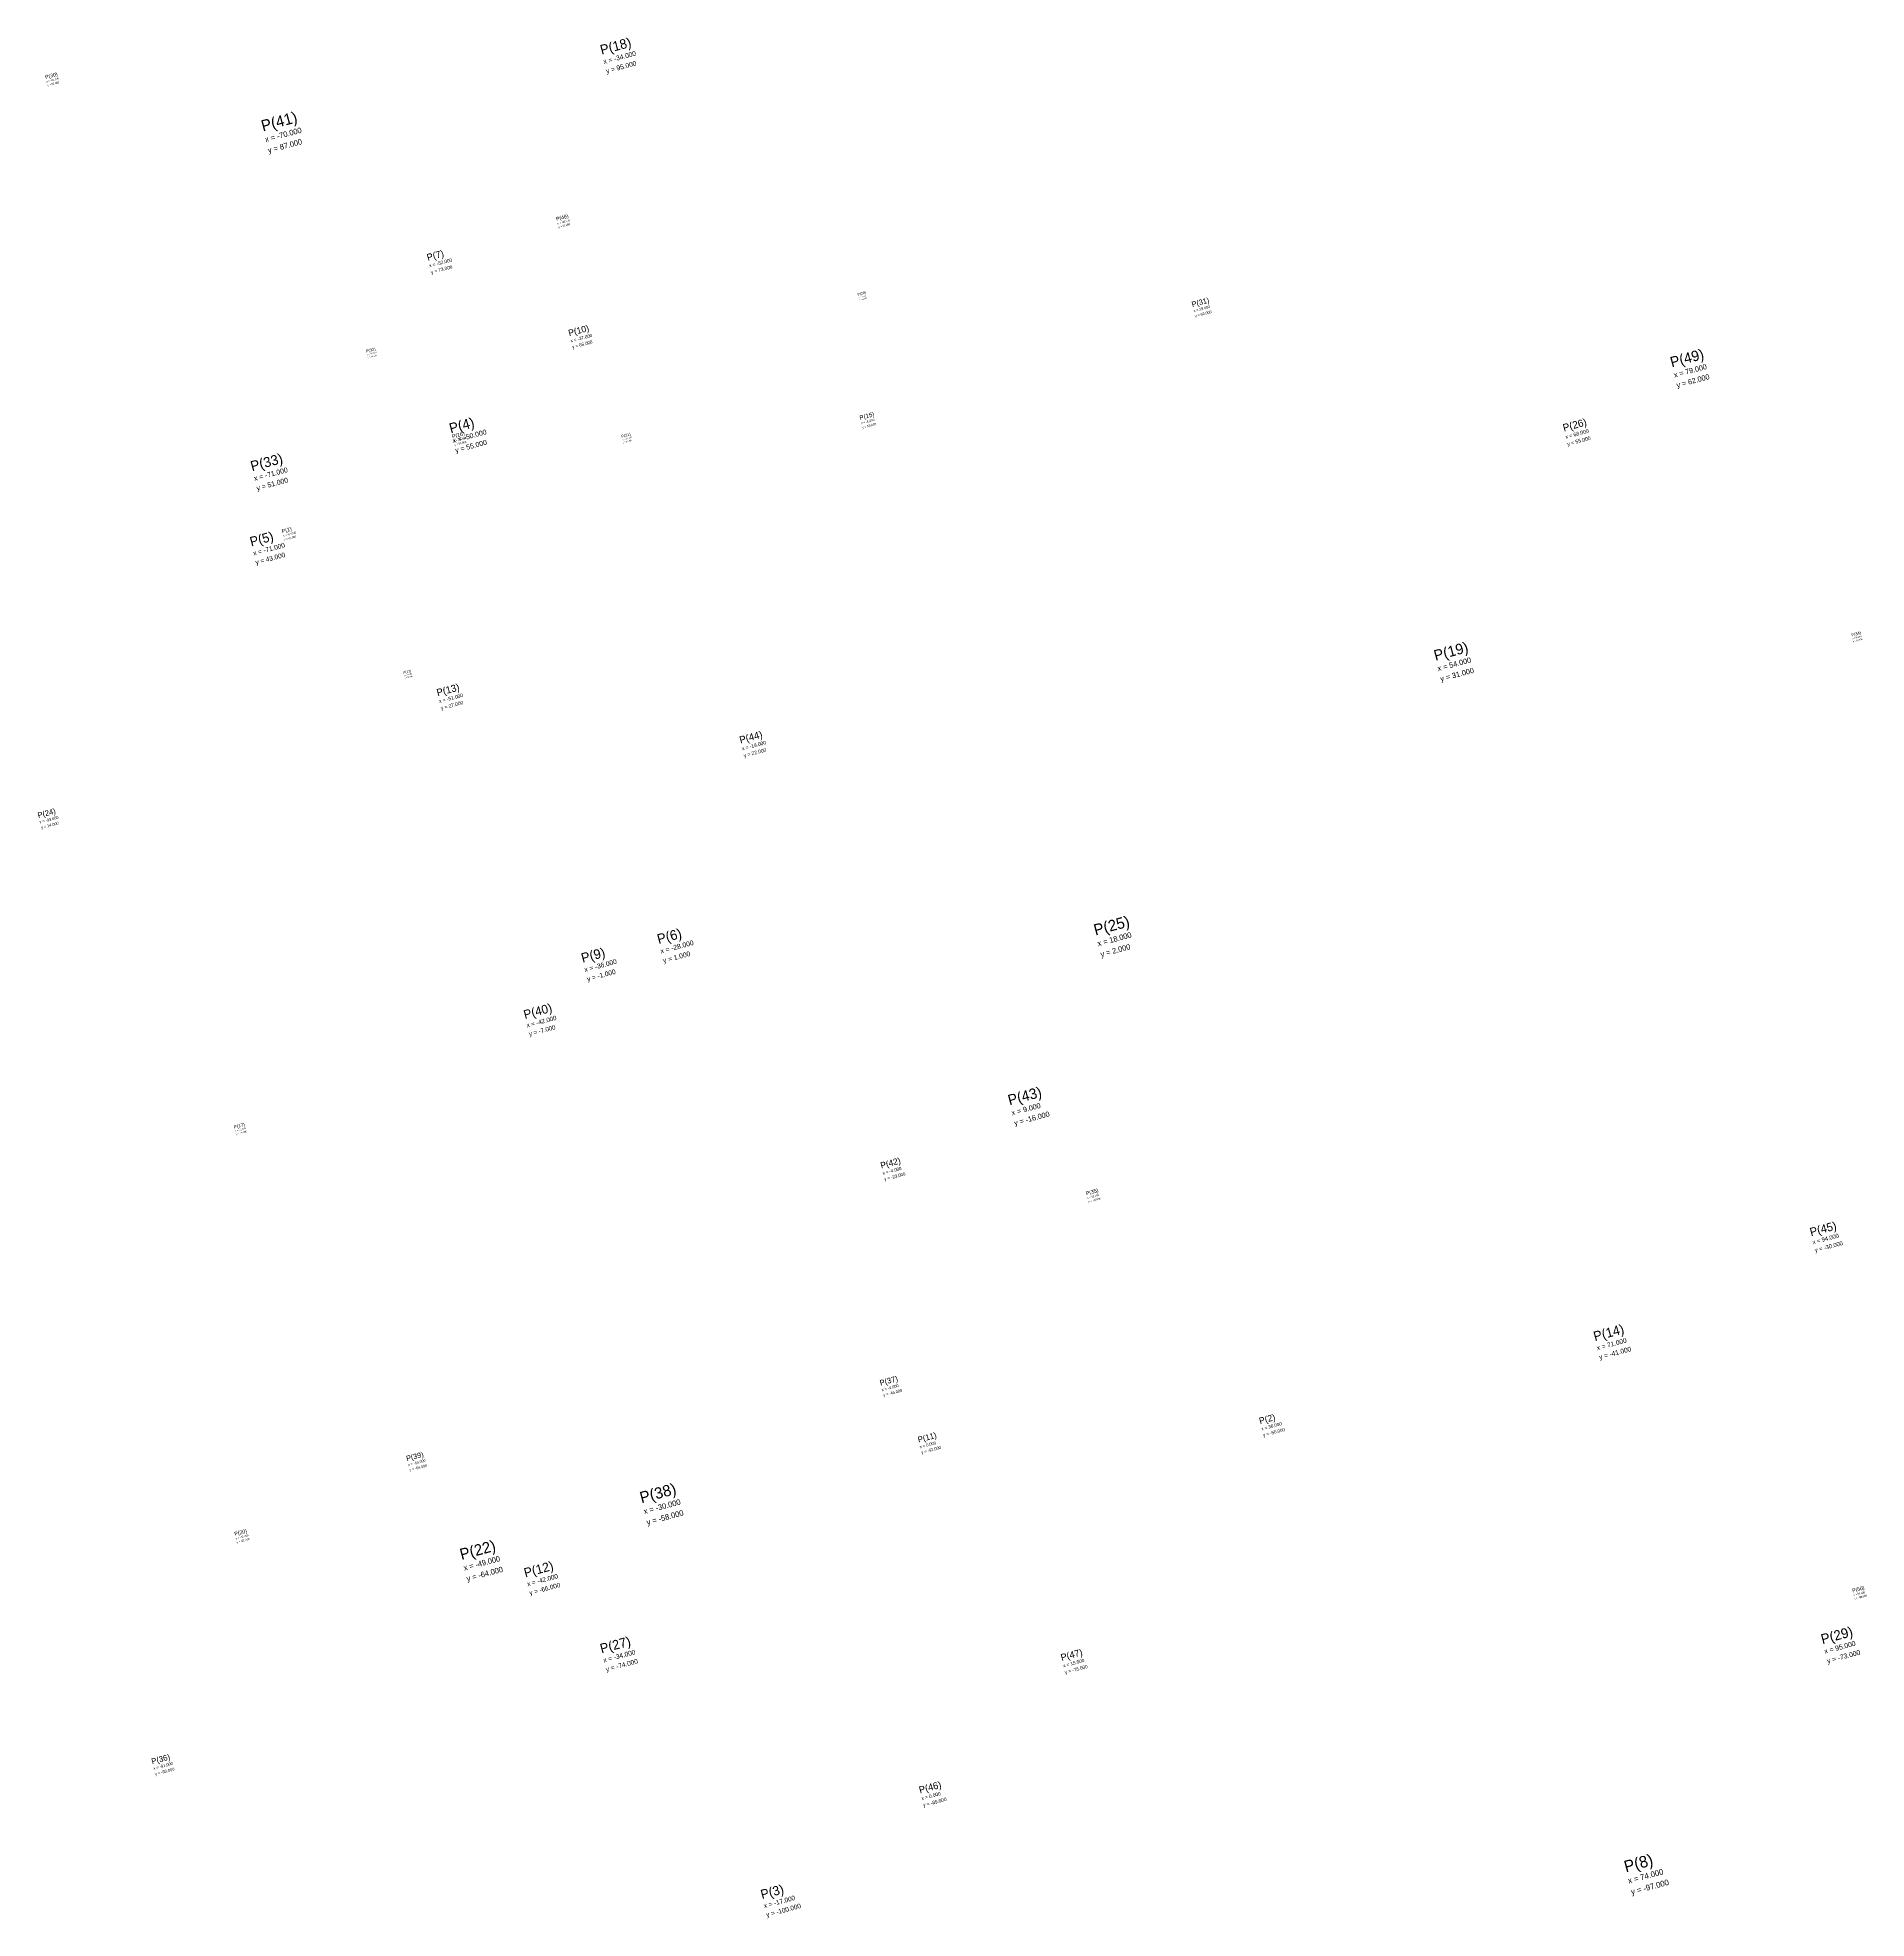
# Model space of a CAD drawing. Header units: metres. Extents: x -92 to 101, y -103 to 96.
import ezdxf

# ---------------------------------------------------------------- set-up
doc = ezdxf.new("R2010")
doc.units = ezdxf.units.M

# ---------------------------------------------------------------- blocks, each defined once
blk = doc.blocks.new('FLAG')
at = {"color": 3}
blk.add_attdef('NAME', (0.5, -0.5), '', height=0.5, dxfattribs=at)
at = {"color": 4}
for tag, p in [('XPOS', (0.5, -1)), ('YPOS', (0.5, -1.5))]:
    blk.add_attdef(tag, p, '', height=0.25, dxfattribs=at)

msp = doc.modelspace()

# ---------------------------------------------------------------- block references
at = {"rotation": 15}
for p, xscale, yscale, zscale, values in [((-34, 95), 2.0376652276253515, 2.0376652276253515, 2.0376652276253515, {'NAME': 'P(18)', 'XPOS': 'x = -34.000', 'YPOS': 'y = 95.000'}), ((-92, 92), 0.7923505078889499, 0.7923505078889499, 0.7923505078889499, {'NAME': 'P(30)', 'XPOS': 'x = -92.000', 'YPOS': 'y = 92.000'}), ((-70, 87), 2.3635211895678743, 2.3635211895678743, 2.3635211895678743, {'NAME': 'P(41)', 'XPOS': 'x = -70.000', 'YPOS': 'y = 87.000'}), ((-38, 77), 0.7941387743818333, 0.7941387743818333, 0.7941387743818333, {'NAME': 'P(48)', 'XPOS': 'x = -38.000', 'YPOS': 'y = 77.000'}), ((-52, 73), 1.4378658655925562, 1.4378658655925562, 1.4378658655925562, {'NAME': 'P(7)', 'XPOS': 'x = -52.000', 'YPOS': 'y = 73.000'}), ((-6, 69), 0.545936577242307, 0.545936577242307, 0.545936577242307, {'NAME': 'P(28)', 'XPOS': 'x = -6.000', 'YPOS': 'y = 69.000'}), ((29, 68), 1.1233578053622388, 1.1233578053622388, 1.1233578053622388, {'NAME': 'P(31)', 'XPOS': 'x = 29.000', 'YPOS': 'y = 68.000'}), ((-37, 65), 1.3550958160752993, 1.3550958160752993, 1.3550958160752993, {'NAME': 'P(10)', 'XPOS': 'x = -37.000', 'YPOS': 'y = 65.000'}), ((-58, 63), 0.6121964148264813, 0.6121964148264813, 0.6121964148264813, {'NAME': 'P(32)', 'XPOS': 'x = -58.000', 'YPOS': 'y = 63.000'}), ((79, 62), 2.2116131023159955, 2.2116131023159955, 2.2116131023159955, {'NAME': 'P(49)', 'XPOS': 'x = 79.000', 'YPOS': 'y = 62.000'}), ((-50, 55), 2.1197274673190467, 2.1197274673190467, 2.1197274673190467, {'NAME': 'P(4)', 'XPOS': 'x = -50.000', 'YPOS': 'y = 55.000'}), ((-6, 56), 0.9416156042547064, 0.9416156042547064, 0.9416156042547064, {'NAME': 'P(15)', 'XPOS': 'x = -6.000', 'YPOS': 'y = 56.000'}), ((68, 55), 1.5644248418729416, 1.5644248418729416, 1.5644248418729416, {'NAME': 'P(26)', 'XPOS': 'x = 68.000', 'YPOS': 'y = 55.000'}), ((-49, 54), 0.8046381520680699, 0.8046381520680699, 0.8046381520680699, {'NAME': 'P(16)', 'XPOS': 'x = -49.000', 'YPOS': 'y = 54.000'}), ((-31, 54), 0.5930347141274572, 0.5930347141274572, 0.5930347141274572, {'NAME': 'P(21)', 'XPOS': 'x = -31.000', 'YPOS': 'y = 54.000'}), ((-71, 51), 2.1171812945682604, 2.1171812945682604, 2.1171812945682604, {'NAME': 'P(33)', 'XPOS': 'x = -71.000', 'YPOS': 'y = 51.000'}), ((-71, 43), 1.9907570077482892, 1.9907570077482892, 1.9907570077482892, {'NAME': 'P(5)', 'XPOS': 'x = -71.000', 'YPOS': 'y = 43.000'}), ((-67, 44), 0.8143334838038585, 0.8143334838038585, 0.8143334838038585, {'NAME': 'P(1)', 'XPOS': 'x = -67.000', 'YPOS': 'y = 44.000'}), ((54, 31), 2.2541859538645608, 2.2541859538645608, 2.2541859538645608, {'NAME': 'P(19)', 'XPOS': 'x = 54.000', 'YPOS': 'y = 31.000'}), ((99, 33), 0.6226826912546872, 0.6226826912546872, 0.6226826912546872, {'NAME': 'P(34)', 'XPOS': 'x = 99.000', 'YPOS': 'y = 33.000'}), ((-54, 29), 0.5107693513095226, 0.5107693513095226, 0.5107693513095226, {'NAME': 'P(23)', 'XPOS': 'x = -54.000', 'YPOS': 'y = 29.000'}), ((-51, 27), 1.5008851393767249, 1.5008851393767249, 1.5008851393767249, {'NAME': 'P(13)', 'XPOS': 'x = -51.000', 'YPOS': 'y = 27.000'}), ((-19, 22), 1.5112549596048899, 1.5112549596048899, 1.5112549596048899, {'NAME': 'P(44)', 'XPOS': 'x = -19.000', 'YPOS': 'y = 22.000'}), ((-93, 14), 1.1839469088175592, 1.1839469088175592, 1.1839469088175592, {'NAME': 'P(24)', 'XPOS': 'x = -93.000', 'YPOS': 'y = 14.000'}), ((18, 2), 2.3498589652240023, 2.3498589652240023, 2.3498589652240023, {'NAME': 'P(25)', 'XPOS': 'x = 18.000', 'YPOS': 'y = 2.000'}), ((-28, 1), 2.0734797273852292, 2.0734797273852292, 2.0734797273852292, {'NAME': 'P(6)', 'XPOS': 'x = -28.000', 'YPOS': 'y = 1.000'}), ((-36, -1), 2.021832278778634, 2.021832278778634, 2.021832278778634, {'NAME': 'P(9)', 'XPOS': 'x = -36.000', 'YPOS': 'y = -1.000'}), ((-42, -7), 1.8648407048044875, 1.8648407048044875, 1.8648407048044875, {'NAME': 'P(40)', 'XPOS': 'x = -42.000', 'YPOS': 'y = -7.000'}), ((9, -16), 2.214186894804442, 2.214186894804442, 2.214186894804442, {'NAME': 'P(43)', 'XPOS': 'x = 9.000', 'YPOS': 'y = -16.000'}), ((-72, -19), 0.6948571065537152, 0.6948571065537152, 0.6948571065537152, {'NAME': 'P(17)', 'XPOS': 'x = -72.000', 'YPOS': 'y = -19.000'}), ((-4, -23), 1.327766961518477, 1.327766961518477, 1.327766961518477, {'NAME': 'P(42)', 'XPOS': 'x = -4.000', 'YPOS': 'y = -23.000'}), ((18, -26), 0.797359763898368, 0.797359763898368, 0.797359763898368, {'NAME': 'P(35)', 'XPOS': 'x = 18.000', 'YPOS': 'y = -26.000'}), ((94, -30), 1.754118942577049, 1.754118942577049, 1.754118942577049, {'NAME': 'P(45)', 'XPOS': 'x = 94.000', 'YPOS': 'y = -30.000'}), ((71, -41), 2.0059870650027136, 2.0059870650027136, 2.0059870650027136, {'NAME': 'P(14)', 'XPOS': 'x = 71.000', 'YPOS': 'y = -41.000'}), ((-4, -46), 1.1905573231258963, 1.1905573231258963, 1.1905573231258963, {'NAME': 'P(37)', 'XPOS': 'x = -4.000', 'YPOS': 'y = -46.000'}), ((36, -50), 1.3705955111426509, 1.3705955111426509, 1.3705955111426509, {'NAME': 'P(2)', 'XPOS': 'x = 36.000', 'YPOS': 'y = -50.000'}), ((0, -52), 1.2321264498129616, 1.2321264498129616, 1.2321264498129616, {'NAME': 'P(11)', 'XPOS': 'x = 0.000', 'YPOS': 'y = -52.000'}), ((-54, -54), 1.104614906406214, 1.104614906406214, 1.104614906406214, {'NAME': 'P(39)', 'XPOS': 'x = -54.000', 'YPOS': 'y = -54.000'}), ((-30, -58), 2.387643885980178, 2.387643885980178, 2.387643885980178, {'NAME': 'P(38)', 'XPOS': 'x = -30.000', 'YPOS': 'y = -58.000'}), ((-72, -62), 0.7982026078745228, 0.7982026078745228, 0.7982026078745228, {'NAME': 'P(20)', 'XPOS': 'x = -72.000', 'YPOS': 'y = -62.000'}), ((-49, -64), 2.3499252543477285, 2.3499252543477285, 2.3499252543477285, {'NAME': 'P(22)', 'XPOS': 'x = -49.000', 'YPOS': 'y = -64.000'}), ((-42, -66), 1.932133570938729, 1.932133570938729, 1.932133570938729, {'NAME': 'P(12)', 'XPOS': 'x = -42.000', 'YPOS': 'y = -66.000'}), ((99, -68), 0.7785367467496072, 0.7785367467496072, 0.7785367467496072, {'NAME': 'P(50)', 'XPOS': 'x = 99.000', 'YPOS': 'y = -68.000'}), ((-34, -74), 2.010051868935916, 2.010051868935916, 2.010051868935916, {'NAME': 'P(27)', 'XPOS': 'x = -34.000', 'YPOS': 'y = -74.000'}), ((95, -73), 2.0902765773449827, 2.0902765773449827, 2.0902765773449827, {'NAME': 'P(29)', 'XPOS': 'x = 95.000', 'YPOS': 'y = -73.000'}), ((15, -75), 1.4311539376837747, 1.4311539376837747, 1.4311539376837747, {'NAME': 'P(47)', 'XPOS': 'x = 15.000', 'YPOS': 'y = -75.000'}), ((-81, -86), 1.2240155737250766, 1.2240155737250766, 1.2240155737250766, {'NAME': 'P(36)', 'XPOS': 'x = -81.000', 'YPOS': 'y = -86.000'}), ((0, -89), 1.4664621196501328, 1.4664621196501328, 1.4664621196501328, {'NAME': 'P(46)', 'XPOS': 'x = 0.000', 'YPOS': 'y = -89.000'}), ((74, -97), 2.445601568245136, 2.445601568245136, 2.445601568245136, {'NAME': 'P(8)', 'XPOS': 'x = 74.000', 'YPOS': 'y = -97.000'}), ((-17, -100), 1.959655020479169, 1.959655020479169, 1.959655020479169, {'NAME': 'P(3)', 'XPOS': 'x = -17.000', 'YPOS': 'y = -100.000'})]:
    msp.add_blockref('FLAG', p, dxfattribs=dict(at, xscale=xscale, yscale=yscale, zscale=zscale)).add_auto_attribs(values)

doc.saveas('drawing.dxf')
